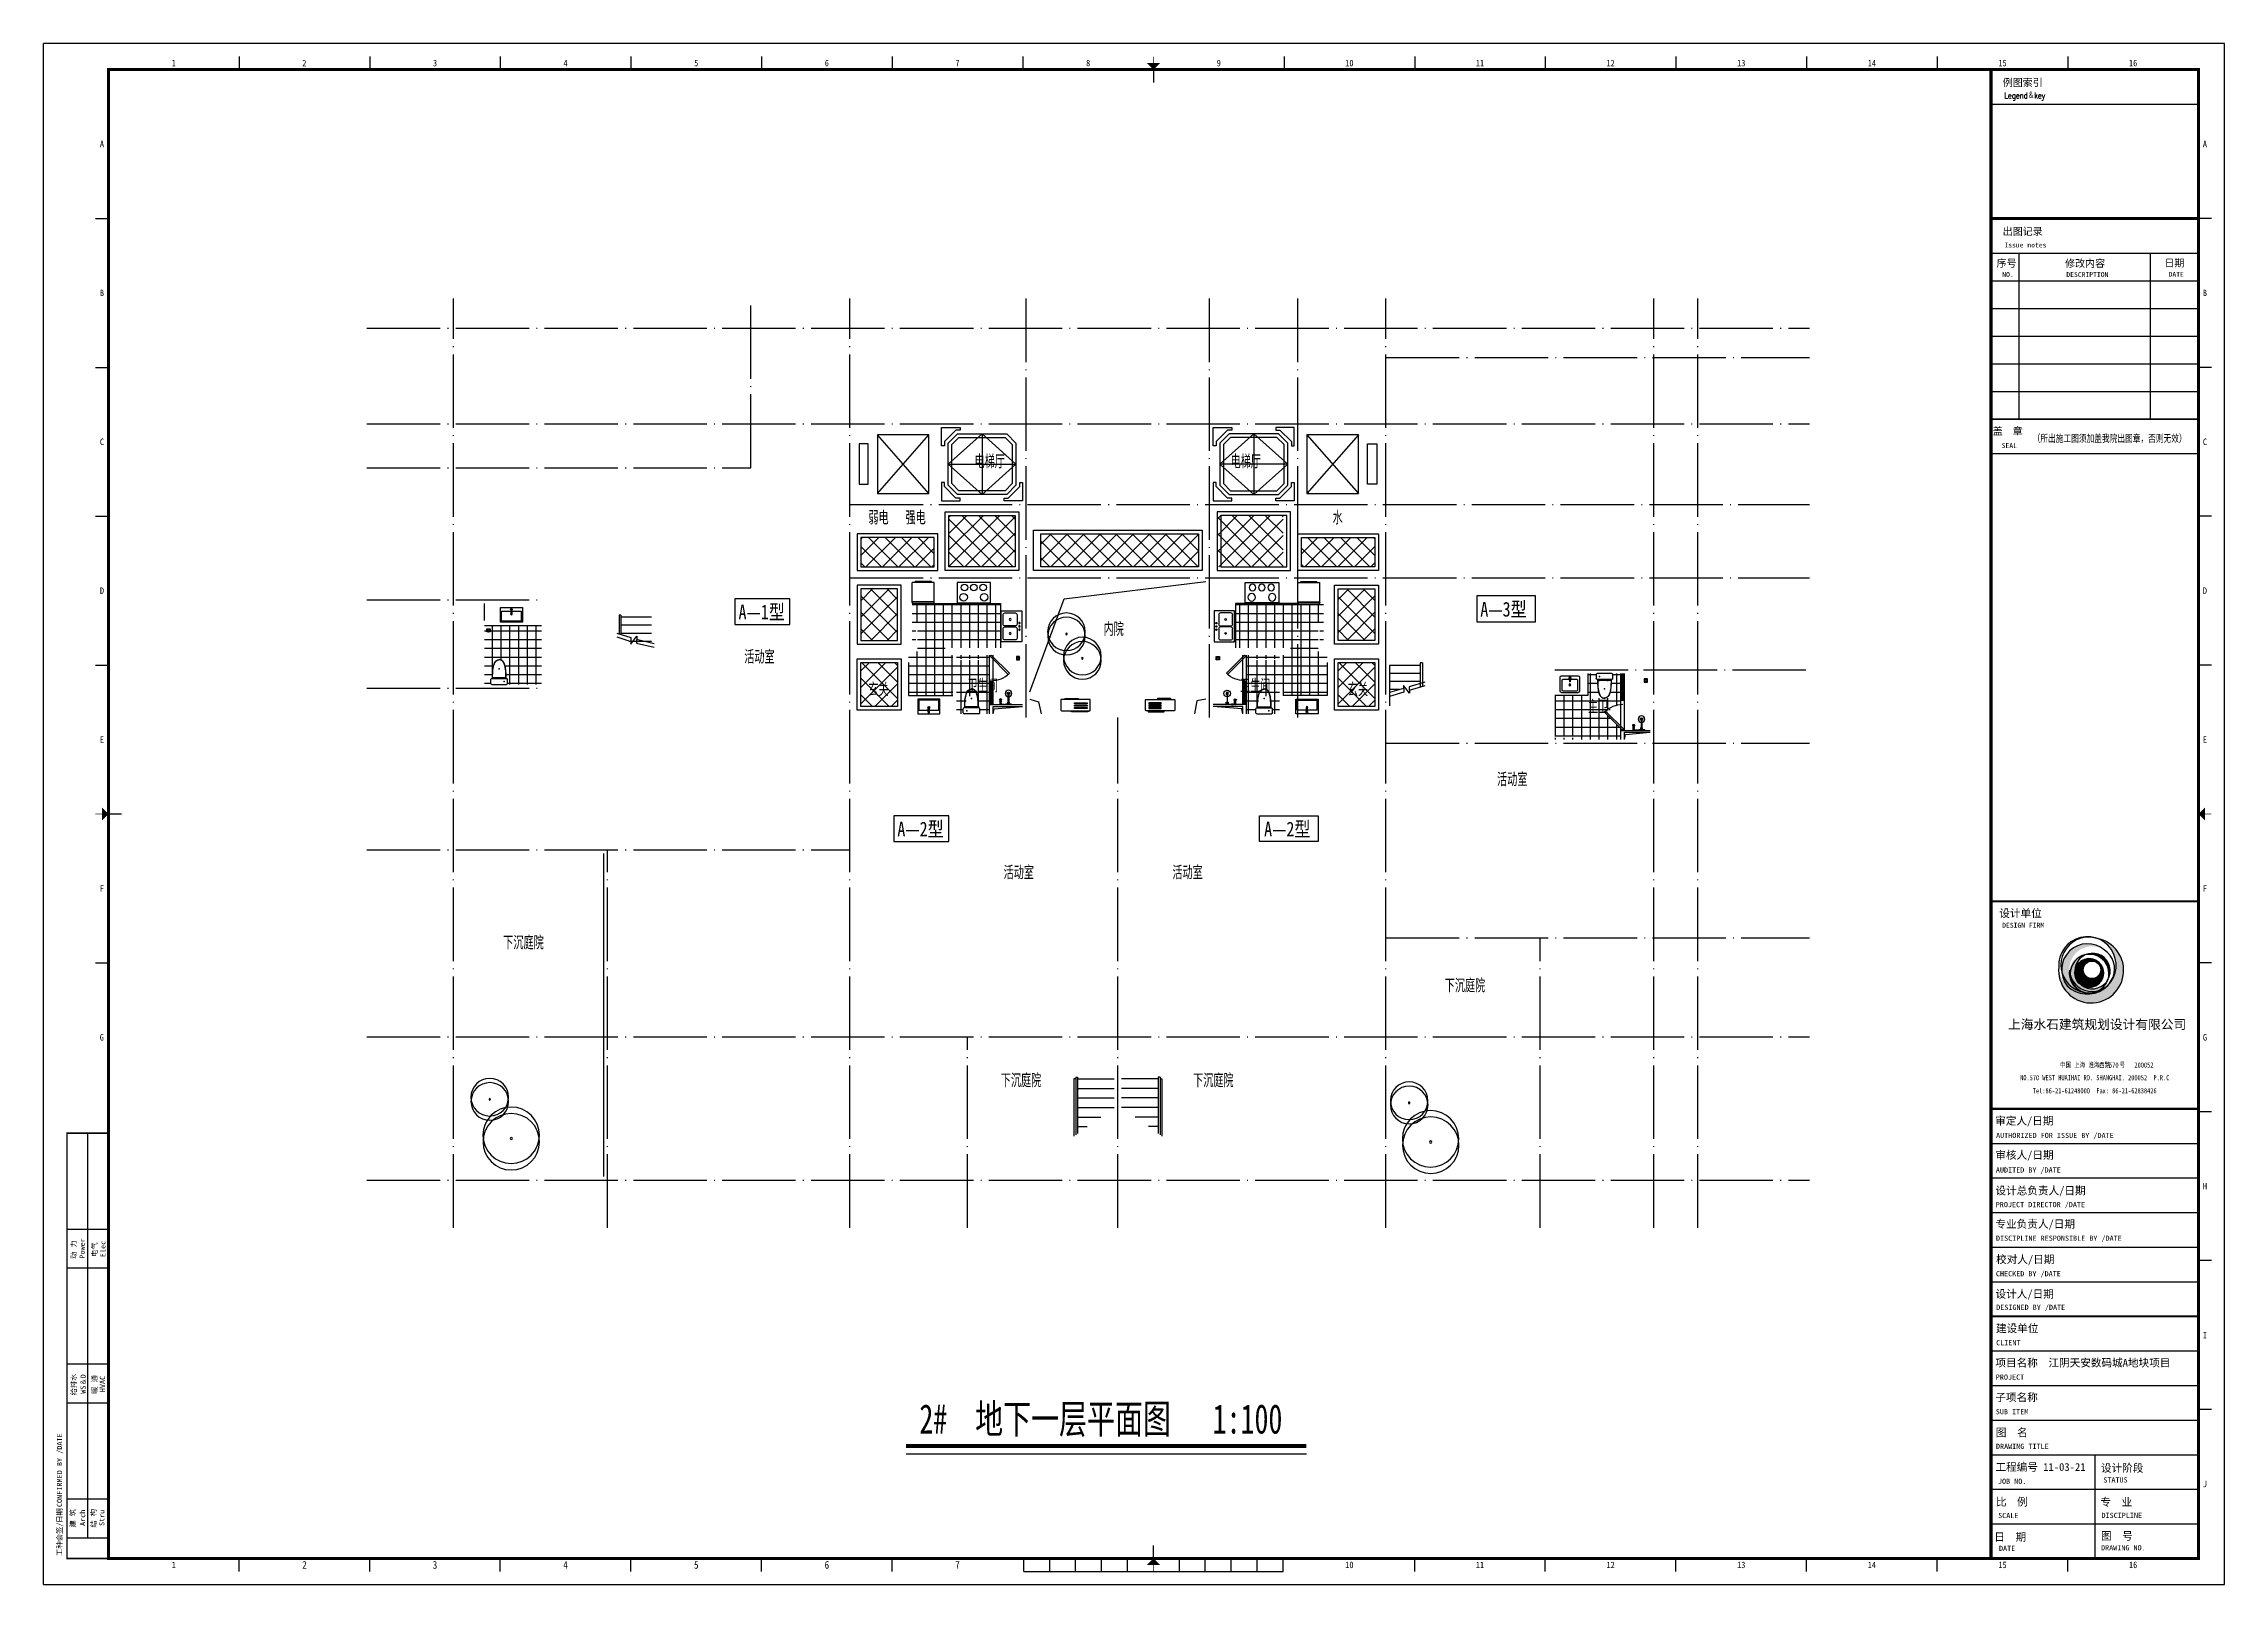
# Model space of a CAD drawing. Extents: x 921942 to 1159542, y -958603 to -790785.
# Drawn here: x 921942 to 981342, y -874694 to -832740 of the extents above; entities that cross this region are included whole.
import ezdxf
from ezdxf.enums import TextEntityAlignment as Align

# ---------------------------------------------------------------- set-up
doc = ezdxf.new("R2010")
doc.units = 0
doc.header["$LTSCALE"] = 1000
doc.header["$MEASUREMENT"] = 0
doc.linetypes.add('DOTE', pattern=[2.42, 2, -0.2, 0.02, -0.2])
doc.layers.get('0').update_dxf_attribs({"linetype": 'CONTINUOUS'})
for name, color, linetype in [('BALCONY', 6, 'CONTINUOUS'), ('DIM_SYMB', 3, 'CONTINUOUS'), ('DOTE', 1, 'DOTE'), ('FACE', 2, 'CONTINUOUS'), ('PUB_TEXT', 7, 'CONTINUOUS'), ('STAIR', 2, 'CONTINUOUS'), ('TT', 7, 'CONTINUOUS'), ('WINDOW', 4, 'CONTINUOUS'), ('厨卫', 8, 'CONTINUOUS'), ('图框', 255, 'CONTINUOUS'), ('家具', 8, 'CONTINUOUS'), ('平面填充', 250, 'CONTINUOUS'), ('树', 86, 'CONTINUOUS'), ('看线', 2, 'CONTINUOUS'), ('空调', 8, 'CONTINUOUS'), ('管道', 8, 'CONTINUOUS'), ('造型墙', 55, 'CONTINUOUS'), ('面积线', 3, 'CONTINUOUS')]:
    doc.layers.add(name, color=color, linetype=linetype)
doc.styles.add('SHEET1', font='romanc.shx', dxfattribs={"width": 0.65, "bigfont": 'tssdchn.shx'})
doc.styles.get("Standard").update_dxf_attribs({"font": 'GBENOR', "bigfont": 'GBCBIG'})
doc.styles.add('TKZ1', font='SIMHEI.TTF', dxfattribs={"width": 0.7})
doc.styles.add('图签栏', font='SimSun.ttf')
doc.styles.add('长仿宋', font='SimSun.ttf', dxfattribs={"width": 0.7, "height": 5})
doc.styles.add('黑体', font='SIMHEI.TTF', dxfattribs={"width": 0.8})
pattern_1 = [(45, (33729.8, 93678.34), (-224.5064, 224.5064), []), (135, (33729.8, 93678.34), (-224.5064, -224.5064), [])]
pattern_2 = [(0, (32768.16, 5901.2), (0, 238.125), []), (90, (32768.16, 5901.2), (-238.125, 1e-14), [])]

msp = doc.modelspace()

# ---------------------------------------------------------------- texts
at = {"layer": 'PUB_TEXT'}
for s, height, style, width, p in [('A—1型', 400, '黑体', 0.8, (940870, -848415)), ('A—3型', 400, '黑体', 0.8, (961075, -848341)), ('A—2型', 400, '黑体', 0.8, (945196, -854326)), ('A—2型', 400, '黑体', 0.8, (955186, -854326)), ('2#  地下一层平面图   1:100', 797.47, '长仿宋', 0.7, (945797, -870587))]:
    msp.add_text(s, height=height, dxfattribs=dict(at, style=style, width=width)).set_placement(p)
at = {"layer": 'TT', "color": 0, "linetype": 'Continuous'}
for s, height, p in [('电梯厅', 367.5, (947299, -844305)), ('电梯厅', 367.5, (954273, -844305)), ('弱电', 367.5, (944407, -845834)), ('强电', 367.5, (945417, -845834)), ('水', 368, (957053, -845834)), ('内院', 367.5, (950813, -848867)), ('活动室', 367.5, (941026, -849624)), ('卫生间', 367.5, (947107, -850409)), ('卫生间', 367.5, (954530, -850409)), ('玄关', 367.5, (944407, -850513)), ('玄关', 367.5, (957465, -850513)), ('主卫', 367.5, (964009, -850982)), ('活动室', 367.5, (961532, -852962)), ('活动室', 367.5, (948090, -855496)), ('活动室', 367.5, (952689, -855496)), ('下沉庭院', 367.5, (934461, -857406)), ('下沉庭院', 367.5, (960105, -858575)), ('下沉庭院', 367.5, (948013, -861157)), ('下沉庭院', 367.5, (953250, -861157))]:
    msp.add_text(s, height=height, dxfattribs=at).set_placement(p)

# ---------------------------------------------------------------- blocks, each defined once
blk = doc.blocks.new('空调机')
at = {"layer": '空调', "color": 8}
for p, q in [((2416486, -275315), (2416486, -275325)), ((2416849, -275305), (2416496, -275305)), ((2416859, -275325), (2416859, -275315))]:
    blk.add_line(p, q, dxfattribs=at)
blk.add_lwpolyline([(2416186, -275325), (2416946, -275325, -0.414214), (2416966, -275345), (2416966, -275615, -0.414214), (2416946, -275635), (2416186, -275635, -0.414214), (2416166, -275615), (2416166, -275345, -0.414214)], format="xyb", close=True, dxfattribs=at)
for points in [[(2416256, -275445), (2416592, -275445), (2416592, -275416), (2416256, -275416)], [(2416256, -275511), (2416592, -275511), (2416592, -275482), (2416256, -275482)], [(2416256, -275577), (2416592, -275577), (2416592, -275548), (2416256, -275548)], [(2416235, -275664), (2416675, -275664), (2416675, -275649), (2416235, -275649)]]:
    blk.add_lwpolyline(points, close=True, dxfattribs=at)
for centre, start, end in [((2416496, -275315), 90, 180), ((2416849, -275315), 0, 90)]:
    blk.add_arc(centre, 10, start, end, dxfattribs=at)
blk = doc.blocks.new('wasfsdgdfh')
at = {"layer": '厨卫', "linetype": 'ByBlock'}
for p, q in [((-317, 406), (241, 406)), ((-317, -432), (-317, 406)), ((-190, 51), (-190, 305)), ((-140, 356), (140, 356)), ((140, 0), (-140, 0)), ((190, 305), (190, 51)), ((241, 406), (241, -432)), ((241, -432), (-317, -432)), ((-190, -330), (-190, -76)), ((-140, -25), (140, -25)), ((140, -381), (-140, -381)), ((190, -76), (190, -330))]:
    blk.add_line(p, q, dxfattribs=at)
at = {"layer": '厨卫', "linetype": 'ByBlock', "extrusion": (0, 0, -1)}
for centre, major_axis, start_param, end_param in [((-254, 76), (-13.5, 13.5), 3.926991, 10.210176), ((-254, -13), (-13.5, 13.5), 3.926991, 10.210176), ((-140, 305), (0.1, 50.8), 4.711206, 6.282002), ((-140, 51), (-0.1, 50.8), 3.142779, 4.713576), ((0, 178), (-18, 18), 3.926991, 10.210176), ((140, 305), (-0.1, 50.8), 0.001187, 1.571983), ((140, 51), (0.1, 50.8), 1.569613, 3.140409), ((-254, -102), (-13.5, 13.5), 3.926991, 10.210176), ((-140, -76), (0.1, 50.8), 4.711206, 6.282002), ((-140, -330), (-0.1, 50.8), 3.142779, 4.713576), ((0, -203), (-18, 18), 3.926991, 10.210176), ((140, -76), (-0.1, 50.8), 0.001187, 1.571983), ((140, -330), (0.1, 50.8), 1.569613, 3.140409)]:
    blk.add_ellipse(centre, major_axis=major_axis, ratio=1, start_param=start_param, end_param=end_param, dxfattribs=at)
blk = doc.blocks.new('aswqdfrsgfh')
at = {"layer": '厨卫', "linetype": 'ByBlock'}
for p, q in [((-513, 299), (-513, -260)), ((401, 299), (-513, 299)), ((401, -260), (401, 299)), ((-513, -260), (401, -260))]:
    blk.add_line(p, q, dxfattribs=at)
for centre, radius in [((-310, 159), 88.9), ((-56, 159), 88.9), ((198, 159), 88.9), ((-336, -108), 102), ((223, -108), 102)]:
    blk.add_circle(centre, radius, dxfattribs=at)
blk = doc.blocks.new('A$C0C200289')
at = {"layer": '家具'}
for p, q in [((-150, 72), (-150, 597)), ((600, 597), (-150, 597)), ((500, 623), (-48, 623)), ((-48, 613), (-48, 623)), ((500, 613), (-48, 613)), ((500, 613), (500, 623)), ((600, 72), (600, 597)), ((-144, 72), (-150, 72)), ((-150, 53), (-150, 62)), ((-144, 62), (-150, 62)), ((-144, 62), (-144, 72)), ((568, 22), (-118, 22)), ((499, 22), (499, 0)), ((535, 22), (535, 0)), ((594, 62), (594, 72)), ((594, 72), (600, 72)), ((594, 62), (600, 62)), ((600, 53), (600, 62)), ((499, 0), (535, 0))]:
    blk.add_line(p, q, dxfattribs=at)
at = {"layer": '家具', "color": 251}
for p, q in [((594, 72), (-144, 72)), ((594, 62), (-144, 62))]:
    blk.add_line(p, q, dxfattribs=at)
at = {"layer": '家具'}
for centre, start, end in [((-118, 53), 180, 270), ((568, 53), 270, 0)]:
    blk.add_arc(centre, 31.5, start, end, dxfattribs=at)
blk = doc.blocks.new('asfsdgdfh')
at = {"layer": '厨卫'}
for p, q in [((-103, -121), (-103, -33)), ((-73, -121), (-73, -33))]:
    blk.add_line(p, q, dxfattribs=at)
blk.add_lwpolyline([(212, 214), (-388, 214), (-388, -186), (212, -186)], close=True, dxfattribs=at)
blk.add_lwpolyline([(-73, -86), (172, -86, 0.414214), (182, -76), (182, 174, 0.414214), (172, 184), (-348, 184, 0.414214), (-358, 174), (-358, -76, 0.414214), (-348, -86), (-103, -86)], format="xyb", dxfattribs=at)
for radius in [25, 20]:
    blk.add_circle((-88, -11), radius, dxfattribs=at)
for centre, radius, start, end in [((-88, -138), 23, 99.48812, 80.51188), ((-88, -138), 12.3, 106.41355, 73.58645), ((-88, -138), 10.7, 108.39514, 71.60486), ((218, -111), 310, 175.50816, 184.49184), ((-88, -87), 2.86, 0, 180), ((-88, -136), 2.86, 180, 0), ((-394, -111), 310, 355.50816, 4.49184)]:
    blk.add_arc(centre, radius, start, end, dxfattribs=at)
for centre in [(-88, -33), (-88, -42), (-88, -44)]:
    blk.add_ellipse(centre, major_axis=(-15.3, 0), ratio=0.448066, start_param=3.141593, end_param=6.283185, dxfattribs=at)
blk = doc.blocks.new('asfdgfhgfh')
at = {"layer": '厨卫', "lineweight": -3}
for p, q in [((-222, -50), (-222, -125)), ((-222, -72), (-192, -72)), ((-192, -50), (-192, -125)), ((-12, -37), (-12, -27)), ((4, -42), (4, -315)), ((14, -315), (14, -42)), ((31, -37), (31, -27))]:
    blk.add_line(p, q, dxfattribs=at)
at = {"layer": '厨卫', "color": 8}
for p, q in [((-6, -37), (-6, -27)), ((24, -34), (24, -27))]:
    blk.add_line(p, q, dxfattribs=at)
at = {"layer": '厨卫', "lineweight": -3}
for points in [[(-195, -40), (-195, -12), (-219, -12), (-219, -40)], [(-1, -27), (-46, -27), (-76, -22), (-76, -12)], [(-76, -12), (94, -12), (94, -22), (64, -27), (19, -27)], [(-19, -61), (-29, -61), (-29, -57), (-19, -57)], [(4, -82), (-19, -82), (-19, -37), (-6, -37)], [(24, -37), (37, -37), (37, -82), (14, -82)], [(37, -57), (47, -57), (47, -61), (37, -61)]]:
    blk.add_lwpolyline(points, dxfattribs=at)
for points in [[(-162, -12), (-162, -22), (-106, -22), (-106, -12)], [(40, -12), (40, -22), (-22, -22), (-22, -12)]]:
    blk.add_lwpolyline(points, close=True, dxfattribs=at)
at = {"layer": '厨卫', "color": 8}
for points in [[(4, -62), (-6, -62), (-6, -34), (-1, -34)], [(19, -34), (24, -34), (24, -62), (14, -62)]]:
    blk.add_lwpolyline(points, dxfattribs=at)
blk.add_lwpolyline([(19, -22), (19, -42), (-1, -42), (-1, -22)], close=True, dxfattribs=at)
for centre, radius in [((-207, -50), 15), ((-207, -99), 15), ((9, -315), 5)]:
    blk.add_circle(centre, radius, dxfattribs=at)
at = {"layer": '厨卫', "lineweight": -3}
blk.add_circle((9, -315), 89.5, dxfattribs=at)
for centre, start, end in [((-239, -119), 286.41807, 340.32674), ((-175, -119), 199.67326, 253.58193)]:
    blk.add_arc(centre, 17.7, start, end, dxfattribs=at)
at = {"layer": '厨卫', "color": 8}
for centre, radius, start, end in [((-207, -50), 17, 133.33592, 208.07249), ((-207, -99), 17, 151.92751, 28.07249), ((-207, -50), 17, 331.92751, 46.66408), ((9, -315), 35, 98.21321, 81.78679), ((9, -315), 9, 123.74899, 56.25101)]:
    blk.add_arc(centre, radius, start, end, dxfattribs=at)
at = {"layer": '厨卫', "lineweight": -3, "extrusion": (0, 0, -1)}
for centre, major_axis, ratio, start_param, end_param in [((-207, -147), (33.6, 0), 0.612909, -0.37962, 3.521213), ((-207, -138), (31.4, 0), 0.47884, -1.072899, 4.214492)]:
    blk.add_ellipse(centre, major_axis=major_axis, ratio=ratio, start_param=start_param, end_param=end_param, dxfattribs=at)
blk = doc.blocks.new('aswfdgdfh')
at = {"layer": '厨卫'}
blk.add_lwpolyline([(43, -43), (43, 43), (-43, 43), (-43, -43)], close=True, dxfattribs=at)
at = {"layer": '厨卫', "color": 8}
for points in [[(-33, 0), (-33, 1), (-17, 1), (-17, 0)], [(-24, 23), (-22, 24), (-11, 13), (-13, 12)], [(0, 33), (1, 33), (1, 17), (0, 17)], [(23, 24), (24, 22), (13, 11), (12, 13)], [(33, 0), (33, -1), (17, -1), (17, 0)], [(-23, -24), (-24, -22), (-13, -11), (-12, -13)], [(0, -33), (-1, -33), (-1, -17), (0, -17)], [(24, -23), (22, -24), (11, -13), (13, -12)]]:
    blk.add_lwpolyline(points, close=True, dxfattribs=at)
blk.add_circle((0, 0), 36.6, dxfattribs=at)
blk = doc.blocks.new('DR2045')
at = {"color": 0, "linetype": 'ByBlock'}
for p, q in [((0, 0), (-1.1, -1.1)), ((0, 0), (17, -17)), ((-1.1, -1.1), (15.9, -18))]:
    blk.add_line(p, q, dxfattribs=at)
blk.add_arc((0, 0), 24, 270, 315, dxfattribs=at)
blk = doc.blocks.new('asfdgfh')
at = {"layer": '厨卫', "ltscale": 100}
for p, q in [((-266, -207, 0), (-266, -92, 0)), ((159, -67, 0), (-241, -67, 0)), ((159, -232, 0), (-241, -232, 0)), ((145, -40, 0), (-228, -40, 0)), ((184, -207, 0), (184, -92, 0))]:
    blk.add_line(p, q, dxfattribs=at)
for centre, radius, start, end in [((-241, -92, 0), 25, 90, 180), ((-241, -207, 0), 25, 180, 270), ((-261, -39, 0), 33.7, 303.61571, 10.84697), ((178, -39, 0), 33.9, 169.31129, 235.13473), ((159, -92, 0), 25, 0, 90), ((159, -207, 0), 25, 270, 0)]:
    blk.add_arc(centre, radius, start, end, dxfattribs=at)
for points, knots in [([(-227, -33, 0), (-227, 85, 0), (-226, 243, 0), (-137, 424, 0), (-69, 441, 0), (-41, 448, 0)], [0, 0, 0, 0, 355.24272, 473.249847, 556.576042, 556.576042, 556.576042, 556.576042]), ([(-222, -41, 0), (-222, -2, 0), (-222, 29, 0), (-220, 90, 0), (-219, 121, 0), (-213, 182, 0), (-208, 213, 0), (-198, 258, 0), (-194, 273, 0), (-187, 296, 0), (-184, 303, 0), (-180, 315, 0), (-179, 319, 0), (-176, 326, 0), (-174, 330, 0), (-170, 341, 0), (-167, 348, 0), (-160, 363, 0), (-156, 369, 0), (-148, 382, 0), (-143, 389, 0), (-134, 400, 0), (-129, 405, 0), (-121, 412, 0), (-118, 414, 0), (-112, 418, 0), (-109, 420, 0), (-102, 423, 0), (-99, 425, 0), (-92, 428, 0), (-89, 429, 0), (-78, 433, 0), (-71, 435, 0), (-56, 440, 0), (-48, 441, 0), (-40, 443, 0)], [0, 0, 0, 0, 92.762674, 92.762674, 185.525347, 185.525347, 278.288021, 278.288021, 324.669358, 324.669358, 347.860026, 347.860026, 359.45536, 359.45536, 371.050694, 371.050694, 394.241363, 394.241363, 417.432031, 417.432031, 440.6227, 440.6227, 463.813368, 463.813368, 475.408702, 475.408702, 487.004036, 487.004036, 498.599371, 498.599371, 510.194705, 510.194705, 533.385373, 533.385373, 556.576042, 556.576042, 556.576042, 556.576042]), ([(140, -40, 0), (140, -2, 0), (139, 29, 0), (138, 90, 0), (136, 121, 0), (130, 182, 0), (125, 213, 0), (115, 258, 0), (111, 273, 0), (104, 296, 0), (101, 303, 0), (97, 315, 0), (96, 319, 0), (93, 326, 0), (92, 330, 0), (87, 341, 0), (84, 348, 0), (77, 363, 0), (73, 369, 0), (65, 382, 0), (61, 389, 0), (51, 400, 0), (46, 405, 0), (38, 412, 0), (35, 414, 0), (29, 418, 0), (26, 420, 0), (20, 423, 0), (16, 425, 0), (10, 428, 0), (6, 429, 0), (-4, 433, 0), (-12, 435, 0), (-27, 440, 0), (-35, 441, 0), (-43, 443, 0)], [0, 0, 0, 0, 92.762674, 92.762674, 185.525347, 185.525347, 278.288021, 278.288021, 324.669358, 324.669358, 347.860026, 347.860026, 359.45536, 359.45536, 371.050694, 371.050694, 394.241363, 394.241363, 417.432031, 417.432031, 440.6227, 440.6227, 463.813368, 463.813368, 475.408702, 475.408702, 487.004036, 487.004036, 498.599371, 498.599371, 510.194705, 510.194705, 533.385373, 533.385373, 556.576042, 556.576042, 556.576042, 556.576042]), ([(145, -33, 0), (144, 85, 0), (143, 243, 0), (54, 424, 0), (-13, 441, 0), (-41, 448, 0)], [0, 0, 0, 0, 355.24272, 473.249847, 556.576042, 556.576042, 556.576042, 556.576042])]:
    blk.add_open_spline(points, degree=3, knots=knots, dxfattribs=at)
at = {"layer": '厨卫'}
for p in [(-42, 189, 0), (-171, -149, 0)]:
    blk.add_point(p, dxfattribs=at)
blk = doc.blocks.new('dfdsf')
at = {"layer": '家具'}
for p, q in [((-5626, -27307), (-6081, -27307)), ((-6119, -27345), (-6119, -27726)), ((-6081, -27765), (-5626, -27765)), ((-5588, -27726), (-5588, -27345))]:
    blk.add_line(p, q, dxfattribs=at)
at = {"layer": '家具', "color": 8}
for p, q in [((-6068, -27695), (-6068, -27428)), ((-6049, -27409), (-5869, -27409)), ((-5658, -27714), (-6049, -27714)), ((-5872, -27364), (-5886, -27364)), ((-5867, -27351), (-5876, -27341)), ((-5867, -27377), (-5876, -27387)), ((-5870, -27392), (-5866, -27466)), ((-5866, -27466), (-5841, -27466)), ((-5854, -27345), (-5854, -27332)), ((-5854, -27383), (-5854, -27396)), ((-5837, -27392), (-5841, -27466)), ((-5831, -27341), (-5840, -27350)), ((-5831, -27387), (-5840, -27377)), ((-5838, -27409), (-5658, -27409)), ((-5835, -27364), (-5821, -27364)), ((-5639, -27428), (-5639, -27695))]:
    blk.add_line(p, q, dxfattribs=at)
for centre, radius in [((-5854, -27364), 32.3), ((-5855, -27549), 25.4), ((-5854, -27364), 18.8), ((-5855, -27549), 16)]:
    blk.add_circle(centre, radius, dxfattribs=at)
at = {"layer": '家具'}
for centre, start, end in [((-6081, -27345), 90, 180), ((-5626, -27345), 0, 90), ((-6081, -27726), 180, 270), ((-5626, -27726), 270, 0)]:
    blk.add_arc(centre, 38.1, start, end, dxfattribs=at)
at = {"layer": '家具', "color": 8}
for centre, start, end in [((-6049, -27428), 90, 180), ((-6049, -27695), 180, 270), ((-5658, -27428), 0, 90), ((-5658, -27695), 270, 0)]:
    blk.add_arc(centre, 19.1, start, end, dxfattribs=at)
blk = doc.blocks.new('$plan$00000428')
for centre, radius in [((-45, 29), 445), ((39, -27), 445), ((-3, 1), 18.1)]:
    blk.add_circle(centre, radius)
at = {"width": 0.8, "flags": 9}
for tag in ['YSIZE', 'XSIZE']:
    blk.add_attdef(tag, (-5, 0), '', height=0.2, dxfattribs=at)
blk = doc.blocks.new('A$C790473E3')
at = {"layer": 'FACE'}
blk.add_hatch(color=256, dxfattribs=at).paths.add_polyline_path([(12277, 22805, -0.43582423), (25158, 38243, 0.40349822), (8203, 25238, -0.61544517), (35207, 40694, 0.91316991), (6565, 13084, -0.18593916), (0, 27582, 2.29498981), (29364, 49669, -0.74337417), (29147, 8589, 0.27041132), (38508, 20344, -0.44566281), (20141, 12365, -0.32623171)])
h = blk.add_hatch(dxfattribs=at)
h.set_pattern_fill('ANSI31', color=256, scale=6118.035339, style=0)
h.set_pattern_definition([(45, (-835537.9, 198731.2), (-540.76303, 540.76303), [])])
h.paths.add_polyline_path([(34441, 22970, 1.00745479), (12277, 22805, 0.99260037)])
h.paths.add_polyline_path([(18828, 25457, -1), (32328, 25457, -1)], flags=16)
blk.add_circle((23359, 22970), 11082, dxfattribs=at)
at = {"layer": 'FACE', "color": 2}
blk.add_circle((25578, 25457), 6750, dxfattribs=at)
for centre, radius, start, end in [((24948, 24977), 25084, 174.038692, 79.861542), ((22142, 25587), 19974, 49.145957, 218.751509), ((25605, 26152), 17427, 56.564441, 183.004516), ((23426, 22946), 15395, 83.539592, 171.435544), ((25891, 24539), 13724, 93.061268, 187.256224), ((23359, 22970), 11082, 253.122954, 180.85108), ((23075, 29161), 21450, 286.445455, 72.950093), ((22101, 28855), 22137, 183.29715, 225.430105), ((25737, 24611), 13464, 245.440082, 341.523102), ((23754, 22488), 14908, 291.206809, 351.732962)]:
    blk.add_arc(centre, radius, start, end, dxfattribs=at)
blk = doc.blocks.new('图框2')
at = {"layer": '图框', "color": 0}
for p, q in [((84100, 59400), (0, 59400)), ((0, 0), (0, 59400)), ((7538, 58900), (7538, 58400)), ((12575, 58900), (12575, 58400)), ((17612, 58900), (17612, 58400)), ((22650, 58900), (22650, 58400)), ((27688, 58900), (27688, 58400)), ((32725, 58900), (32725, 58400)), ((37762, 58900), (37762, 58400)), ((47838, 58900), (47838, 58400)), ((52875, 58900), (52875, 58400)), ((57912, 58900), (57912, 58400)), ((62950, 58900), (62950, 58400)), ((67988, 58900), (67988, 58400)), ((73025, 58900), (73025, 58400)), ((78062, 58900), (78062, 58400)), ((84100, 0), (84100, 59400)), ((42800, 58400), (42800, 57900)), ((75100, 57067), (83100, 57067)), ((2000, 52660), (2500, 52660)), ((75100, 52660), (83100, 52660)), ((83600, 52660), (83100, 52660)), ((75100, 51327), (83100, 51327)), ((76167, 51327), (76167, 44927)), ((81233, 51327), (81233, 44927)), ((75100, 50260), (83100, 50260)), ((75100, 49193), (83100, 49193)), ((75100, 48127), (83100, 48127)), ((2000, 46920), (2500, 46920)), ((75100, 47060), (83100, 47060)), ((83600, 46920), (83100, 46920)), ((75100, 45993), (83100, 45993)), ((75100, 44927), (83100, 44927)), ((75100, 43593), (83100, 43593)), ((75100, 43593), (83100, 43593)), ((2000, 41180), (2500, 41180)), ((83600, 41180), (83100, 41180)), ((2000, 35440), (2500, 35440)), ((83600, 35440), (83100, 35440)), ((2500, 29700), (3000, 29700)), ((2000, 23960), (2500, 23960)), ((83600, 23960), (83100, 23960)), ((83600, 18220), (83100, 18220)), ((900, 17400), (2500, 17400)), ((900, 17400), (2500, 17400)), ((1700, 1800), (1700, 17400)), ((75100, 17000), (83100, 17000)), ((75100, 15667), (83100, 15667)), ((75100, 14333), (83100, 14333)), ((900, 13700), (2500, 13700)), ((75100, 13000), (83100, 13000)), ((900, 12200), (2500, 12200)), ((83600, 12480), (83100, 12480)), ((75100, 11667), (83100, 11667)), ((900, 8500), (2500, 8500)), ((75100, 9000), (83100, 9000)), ((75100, 7667), (83100, 7667)), ((900, 7000), (2500, 7000)), ((83600, 6740), (83100, 6740)), ((75100, 6333), (83100, 6333)), ((75100, 5000), (83100, 5000)), ((79100, 5000), (79100, 1000)), ((75100, 3667), (83100, 3667)), ((900, 3300), (2500, 3300)), ((900, 1800), (2500, 1800)), ((75100, 2333), (83100, 2333)), ((7538, 500), (7538, 1000)), ((12575, 500), (12575, 1000)), ((17612, 500), (17612, 1000)), ((22650, 500), (22650, 1000)), ((27688, 500), (27688, 1000)), ((32725, 500), (32725, 1000)), ((37800, 500), (37800, 1000)), ((38800, 500), (38800, 1000)), ((39800, 500), (39800, 1000)), ((40800, 500), (40800, 1000)), ((41800, 500), (41800, 1000)), ((42800, 1000), (42800, 1500)), ((43800, 500), (43800, 1000)), ((44800, 500), (44800, 1000)), ((45800, 500), (45800, 1000)), ((46800, 500), (46800, 1000)), ((47800, 500), (47800, 1000)), ((52875, 500), (52875, 1000)), ((57912, 500), (57912, 1000)), ((62950, 500), (62950, 1000)), ((67988, 500), (67988, 1000)), ((73025, 500), (73025, 1000)), ((78062, 500), (78062, 1000)), ((0, 0), (84100, 0)), ((37800, 500), (47800, 500))]:
    blk.add_line(p, q, dxfattribs=at)
for points, const_width in [([(42800, 58650), (42800, 58900)], 30), ([(75100, 58400), (75100, 1000)], 120), ([(75100, 52660), (83100, 52660)], 120), ([(75100, 44927), (83100, 44927)], 66.7), ([(2250, 29700), (2000, 29700)], 30), ([(83350, 29700), (83600, 29700)], 30), ([(75100, 26333), (83100, 26333)], 66.7), ([(75100, 26333), (83100, 26333)], 60), ([(75100, 18333), (83100, 18333)], 80), ([(75100, 18333), (83100, 18333)], 66.7), ([(2500, 1000), (900, 1000), (900, 17400), (2500, 17400)], 60), ([(75100, 10333), (83100, 10333)], 80), ([(42800, 750), (42800, 500)], 30)]:
    blk.add_lwpolyline(points, dxfattribs=dict(at, const_width=const_width))
at = {"layer": '图框', "color": 0, "const_width": 120}
blk.add_lwpolyline([(83100, 58400), (2500, 58400), (2500, 1000), (83100, 1000)], close=True, dxfattribs=at)
at = {"layer": '图框', "color": 0}
for points in [[(42550, 58650), (43050, 58650), (42800, 58400)], [(2250, 29450), (2250, 29950), (2500, 29700)], [(83350, 29450), (83350, 29950), (83100, 29700)], [(42550, 750), (43050, 750), (42800, 1000)]]:
    blk.add_solid(points, dxfattribs=at)
at = {"layer": '图框', "color": 0, "linetype": 'ByBlock', "xscale": 0.04999999701976776, "yscale": 0.05000000447034836, "zscale": 0.05}
blk.add_blockref('A$C790473E3', (77715, 22421), dxfattribs=at)
at = {"layer": '图框', "color": 0, "style": 'TKZ1'}
for s, height, width, p in [('1', 250, 0.85, (5019, 58650)), ('2', 250, 0.85, (10056, 58650)), ('3', 250, 0.85, (15094, 58650)), ('4', 250, 0.85, (20131, 58650)), ('5', 250, 0.85, (25169, 58650)), ('6', 250, 0.85, (30206, 58650)), ('7', 250, 0.85, (35244, 58650)), ('8', 250, 0.85, (40281, 58650)), ('9', 250, 0.85, (45319, 58650)), ('10', 250, 0.85, (50356, 58650)), ('11', 250, 0.85, (55394, 58650)), ('12', 250, 0.85, (60431, 58650)), ('13', 250, 0.85, (65469, 58650)), ('14', 250, 0.85, (70506, 58650)), ('15', 250, 0.85, (75544, 58650)), ('16', 250, 0.85, (80581, 58650)), ('A', 250, 0.85, (2250, 55530)), ('A', 250, 0.85, (83350, 55530)), ('B', 250, 0.85, (2250, 49790)), ('B', 250, 0.85, (83350, 49790)), ('C', 250, 0.85, (2250, 44050)), ('C', 250, 0.85, (83350, 44050)), ('D', 250, 0.85, (2250, 38310)), ('D', 250, 0.85, (83350, 38310)), ('E', 250, 0.85, (2250, 32570)), ('E', 250, 0.85, (83350, 32570)), ('F', 250, 0.85, (2250, 26830)), ('F', 250, 0.85, (83350, 26830)), ('G', 250, 0.85, (2244, 21090)), ('G', 250, 0.85, (83350, 21090)), ('NO.570 WEST HUAIHAI RD. SHANGHAI. 200052  P.R.C', 200, 0.75, (79100, 19533)), ('中国 上海 淮海西路   号    ', 200, 0.75, (79264, 20033)), ('570     200052 ', 200, 0.75, (80571, 20021)), ('Tel:86-21-61248000  Fax: 86-21-62838426', 200, 0.75, (79100, 19033)), ('H', 250, 0.85, (83350, 15350)), ('I', 250, 0.85, (83350, 9610)), ('J', 250, 0.85, (83350, 3870)), ('1', 250, 0.85, (5019, 750)), ('2', 300, 0.85, (10056, 750)), ('3', 300, 0.85, (15094, 750)), ('4', 300, 0.85, (20131, 750)), ('5', 300, 0.85, (25169, 750)), ('6', 300, 0.85, (30206, 750)), ('7', 300, 0.85, (35244, 750)), ('10', 250, 0.85, (50356, 750)), ('11', 250, 0.85, (55394, 750)), ('12', 250, 0.85, (60431, 750)), ('13', 250, 0.85, (65469, 750)), ('14', 250, 0.85, (70506, 750)), ('15', 250, 0.85, (75544, 750)), ('16', 250, 0.85, (80581, 750))]:
    blk.add_text(s, height=height, dxfattribs=dict(at, width=width)).set_placement(p, align=Align.MIDDLE)
at = {"layer": '图框', "color": 0, "style": '图签栏'}
for s, height, p in [('例图索引', 282.8, (75551, 57759)), ('出图记录', 282.8, (75551, 52019)), ('Issue notes', 188.55, (75615, 51542)), ('序号', 282.8, (75315, 50792)), ('NO.', 188.6, (75534, 50402)), ('修改内容', 282.8, (77955, 50787)), ('DESCRIPTION', 188.55, (78005, 50402)), ('日期', 282.8, (81788, 50803)), ('DATE', 188.6, (81948, 50413)), ('盖  章', 282.8, (75167, 44324)), ('SEAL', 188.6, (75511, 43809)), ('DESIGN FIRM', 188.55, (75529, 25318)), ('审定人/日期', 300, (75260, 17722)), ('AUTHORIZED FOR ISSUE BY /DATE', 200, (75295, 17208)), ('AUDITED BY /DATE', 200, (75288, 15876)), ('审核人/日期', 300, (75266, 16402)), ('设计总负责人/日期', 300, (75272, 15030)), ('PROJECT DIRECTOR /DATE', 200, (75284, 14542)), ('专业负责人/日期', 300, (75272, 13744)), ('DISCIPLINE RESPONSIBLE BY /DATE', 200, (75292, 13246)), ('校对人/日期', 300, (75296, 12378)), ('CHECKED BY /DATE', 200, (75290, 11877)), ('设计人/日期', 300, (75274, 11045)), ('DESIGNED BY /DATE', 200, (75301, 10583)), ('建设单位', 300, (75293, 9720)), ('CLIENT', 200, (75297, 9217)), ('项目名称  江阴天安数码城A地块项目', 300, (75269, 8393)), ('PROJECT', 200, (75285, 7890)), ('子项名称  ', 300, (75269, 7060)), ('SUB ITEM', 200, (75285, 6557)), ('图  名', 300, (75285, 5706)), ('DRAWING TITLE', 200, (75291, 5224)), ('工程编号 11-03-21', 300, (75271, 4374)), ('设计阶段', 300, (79340, 4335)), ('比  例', 300, (75290, 3030)), ('JOB NO.', 200, (75369, 3875)), ('专  业', 300, (79318, 3025)), ('STATUS', 200, (79430, 3927)), ('SCALE', 200, (75375, 2555)), ('DISCIPLINE', 200, (79361, 2559)), ('日  期', 300, (75226, 1677)), ('图  号', 300, (79342, 1717)), ('DATE', 200, (75408, 1290)), ('DRAWING NO.', 200, (79344, 1311))]:
    blk.add_text(s, height=height, dxfattribs=at).set_placement(p)
at = {"layer": '图框', "color": 0}
for s, height, style, width, p in [('Legend＆key', 240, 'SHEET1', 0.8, (75615, 57282)), ('（所出施工图须加盖我院出图章，否则无效）', 282.83, '图签栏', 0.75, (76705, 44040))]:
    blk.add_text(s, height=height, dxfattribs=dict(at, style=style, width=width)).set_placement(p)
for s, height, style, p in [('设计单位', 300, '图签栏', (76241, 25883)), ('上海水石建筑规划设计有限公司', 360, 'TKZ1', (79192, 21597))]:
    blk.add_text(s, height=height, dxfattribs=dict(at, style=style)).set_placement(p, align=Align.MIDDLE)
at = {"layer": '图框', "color": 0, "style": '图签栏'}
for s, p in [('动 力', (1156, 12907)), ('电气', (1956, 12907)), ('给排水', (1156, 7707)), ('暖 通', (1956, 7707)), ('建 筑', (1116, 2550)), ('结 构', (1916, 2550))]:
    blk.add_text(s, height=200, rotation=90, dxfattribs=at).set_placement(p, align=Align.MIDDLE)
for s, height, p in [('Power', 200, (1588, 12561)), ('Elec', 200, (2385, 12619)), ('WS＆D', 200, (1623, 7351)), ('HVAC', 200, (2368, 7411)), ('CONFIRMED BY /DATE', 202.02, (712, 2979)), ('日期', 202, (713, 2372)), ('Arch', 200, (1602, 2253)), ('Stru', 200, (2344, 2253)), ('工种会签/', 202, (714, 1094))]:
    blk.add_text(s, height=height, rotation=90, dxfattribs=at).set_placement(p)

# ---------------------------------------------------------------- hatches: boundary and pattern name
at = {"layer": '平面填充'}
h = msp.add_hatch(dxfattribs=at)
h.set_pattern_fill('NET', color=256, scale=100, angle=45, style=0)
h.set_pattern_definition(pattern_1)
h.paths.add_polyline_path([(948403, -845589), (946603, -845589), (946603, -846989), (948403, -846989)])
h = msp.add_hatch(dxfattribs=at)
h.set_pattern_fill('NET', color=256, scale=100, angle=45, style=0)
h.set_pattern_definition([(135, (1868577.2, 93678.34), (224.5064, 224.5064), []), (45, (1868577.2, 93678.34), (224.5064, -224.5064), [])])
h.paths.add_polyline_path([(953903, -845589), (955703, -845589), (955703, -846989), (953903, -846989)])
h = msp.add_hatch(dxfattribs=at)
h.set_pattern_fill('NET', color=256, scale=100, angle=45, style=0)
h.set_pattern_definition(pattern_1)
h.paths.add_polyline_path([(946203, -846189), (944203, -846189), (944203, -846989), (946203, -846989)])
h = msp.add_hatch(dxfattribs=at)
h.set_pattern_fill('NET', color=256, scale=100, angle=45, style=0)
h.set_pattern_definition([(45, (33829.8, 93678.34), (-224.5064, 224.5064), []), (135, (33829.8, 93678.34), (-224.5064, -224.5064), [])])
h.paths.add_polyline_path([(949103, -846089), (953403, -846089), (953403, -846989), (949103, -846989)])
h = msp.add_hatch(dxfattribs=at)
h.set_pattern_fill('NET', color=256, scale=100, angle=45, style=0)
h.set_pattern_definition([(135, (1868677.2, 93678.34), (224.5064, 224.5064), []), (45, (1868677.2, 93678.34), (224.5064, -224.5064), [])])
h.paths.add_polyline_path([(956203, -846189), (958203, -846189), (958203, -846989), (956203, -846989)])
h = msp.add_hatch(dxfattribs=at)
h.set_pattern_fill('NET', color=256, scale=100, angle=45, style=0)
h.set_pattern_definition([(135, (1615544.93, -368744.5), (224.5064, 224.5064), []), (45, (1615544.93, -368744.5), (224.5064, -224.5064), [])])
h.paths.add_polyline_path([(944203, -848989), (945203, -848989), (945203, -847589), (944203, -847589)])
h = msp.add_hatch(dxfattribs=at)
h.set_pattern_fill('NET', color=256, scale=100, angle=45, style=0)
h.set_pattern_definition([(45, (286862.05, -368744.5), (-224.5064, 224.5064), []), (135, (286862.05, -368744.5), (-224.5064, -224.5064), [])])
h.paths.add_polyline_path([(958203, -848989), (957203, -848989), (957203, -847589), (958203, -847589)])
h = msp.add_hatch(dxfattribs=at)
h.set_pattern_fill('NET', color=256, scale=75, style=0)
h.set_pattern_definition(pattern_2)
edge = h.paths.add_edge_path()
edge.add_line((948003, -847989), (946184, -847989))
edge.add_ellipse((946178, -847958), major_axis=(0, 31.5), ratio=0.8, start_angle=180, end_angle=193.59208, ccw=False)
edge.add_line((946180, -847990), (946152, -847990))
edge.add_line((946152, -847990), (946152, -848012))
edge.add_line((946152, -848012), (946123, -848012))
edge.add_line((946123, -848012), (946123, -847990))
edge.add_line((946123, -847990), (945629, -847990))
edge.add_ellipse((945629, -847958), major_axis=(0, 31.5), ratio=0.8, start_angle=90.00408, end_angle=180, ccw=False)
edge.add_line((945603, -847963), (945603, -849189))
edge.add_line((945603, -849189), (945703, -849189))
edge.add_line((945703, -849189), (945703, -848509))
edge.add_line((945703, -848509), (945743, -848509))
edge.add_line((945743, -848509), (945743, -848509))
edge.add_arc((945723, -849289), 780, 0.00047, 88.53072, ccw=False)
edge.add_line((946503, -849289), (946503, -849189))
edge.add_line((946503, -849189), (946703, -849189))
edge.add_line((946703, -849189), (948003, -849189))
edge.add_line((948003, -849189), (948003, -847989))
h.paths.add_polyline_path([(946503, -849289, 0.40672), (945743, -848509), (945743, -849289), (945703, -849289), (945703, -849389), (945503, -849389), (945503, -849589), (945503, -850489), (946703, -850489), (946703, -850289), (946754, -850289, 0.406716), (947533, -849529), (946753, -849529), (946753, -849489), (946703, -849489), (946703, -849389), (946503, -849389)])
h.paths.add_polyline_path([(947703, -849389), (946803, -849389), (946803, -849489), (947533, -849489), (947533, -849529), (947533, -849529, -0.388153), (946803, -850287), (946803, -850989), (947018, -850989, -0.414201), (946993, -850964), (946993, -850849, -0.413282), (947018, -850824, 0.238932), (947032, -850797), (947403, -850797, 0.236806), (947418, -850824, -0.414214), (947443, -850849), (947443, -850964, -0.414202), (947418, -850989), (947703, -850989), (947703, -850739)])
h.paths.add_polyline_path([(947038, -850514), (947946, -850514), (947946, -849979), (947038, -849979)], flags=9)
h.paths.add_polyline_path([(947069, -850824), (947375, -850824), (947375, -850511), (947069, -850511)], flags=16)
h = msp.add_hatch(dxfattribs=at)
h.set_pattern_fill('NET', color=256, scale=75, style=0)
h.set_pattern_definition([(180, (1869638.82, 5901.2), (0, 238.125), []), (90, (1869638.82, 5901.2), (238.125, 1e-14), [])])
edge = h.paths.add_edge_path()
edge.add_line((954403, -847989), (956223, -847989))
edge.add_ellipse((956229, -847958), major_axis=(0, 31.5), ratio=0.8, start_angle=166.40792, end_angle=180)
edge.add_line((956227, -847990), (956255, -847990))
edge.add_line((956255, -847990), (956255, -848012))
edge.add_line((956255, -848012), (956284, -848012))
edge.add_line((956284, -848012), (956284, -847990))
edge.add_line((956284, -847990), (956778, -847990))
edge.add_ellipse((956778, -847958), major_axis=(0, 31.5), ratio=0.8, start_angle=180, end_angle=269.99592)
edge.add_line((956803, -847963), (956803, -849189))
edge.add_line((956803, -849189), (956703, -849189))
edge.add_line((956703, -849189), (956703, -848509))
edge.add_line((956703, -848509), (956663, -848509))
edge.add_line((956663, -848509), (956663, -848509))
edge.add_arc((956683, -849289), 780, 451.46928, 539.99953)
edge.add_line((955903, -849289), (955903, -849189))
edge.add_line((955903, -849189), (955703, -849189))
edge.add_line((955703, -849189), (954403, -849189))
edge.add_line((954403, -849189), (954403, -847989))
h.paths.add_polyline_path([(955903, -849289, -0.40672), (956663, -848509), (956663, -849289), (956703, -849289), (956703, -849389), (956903, -849389), (956903, -849589), (956903, -850489), (955703, -850489), (955703, -850289), (955653, -850289, -0.406716), (954874, -849529), (955653, -849529), (955653, -849489), (955703, -849489), (955703, -849389), (955903, -849389)])
h.paths.add_polyline_path([(954703, -849389), (955603, -849389), (955603, -849489), (954873, -849489), (954873, -849529), (954874, -849529, 0.388153), (955603, -850287), (955603, -850989), (955389, -850989, 0.414201), (955414, -850964), (955414, -850849, 0.413282), (955389, -850824, -0.238932), (955375, -850797), (955004, -850797, -0.236806), (954989, -850824, 0.414214), (954964, -850849), (954964, -850964, 0.414202), (954989, -850989), (954703, -850989), (954703, -850739)])
h.paths.add_polyline_path([(955369, -850514), (954461, -850514), (954461, -849979), (955369, -849979)], flags=9)
h.paths.add_polyline_path([(955338, -850824), (955032, -850824), (955032, -850511), (955338, -850511)], flags=16)
h = msp.add_hatch(dxfattribs=at)
h.set_pattern_fill('NET', color=256, scale=75, style=0)
h.set_pattern_definition([(0, (41914.12, 5901.2), (0, 238.125), []), (90, (41914.12, 5901.2), (-238.125, 1e-14), [])])
h.paths.add_polyline_path([(935503, -848589), (933953, -848589), (933953, -850189), (934153, -850189), (934136, -850182), (934128, -850164), (934128, -850049), (934136, -850031), (934153, -850024), (934167, -849990), (934169, -849892), (934174, -849806), (934192, -849701), (934229, -849596), (934241, -849575), (934262, -849550), (934287, -849531), (934353, -849509), (934420, -849531), (934445, -849550), (934466, -849575), (934478, -849596), (934515, -849701), (934533, -849806), (934538, -849892), (934540, -849990), (934554, -850024), (934571, -850031), (934578, -850049), (934578, -850164), (934568, -850189), (935503, -850189)])
h = msp.add_hatch(dxfattribs=at)
h.set_pattern_fill('NET', color=256, scale=100, angle=45, style=0)
h.set_pattern_definition(pattern_1)
h.paths.add_polyline_path([(944203, -849589), (945203, -849589), (945203, -850789), (944203, -850789)])
h = msp.add_hatch(dxfattribs=at)
h.set_pattern_fill('NET', color=256, scale=100, angle=45, style=0)
h.set_pattern_definition([(45, (46729.8, 93678.34), (-224.5064, 224.5064), []), (135, (46729.8, 93678.34), (-224.5064, -224.5064), [])])
h.paths.add_polyline_path([(957203, -849589), (958203, -849589), (958203, -850789), (957203, -850789)])
h = msp.add_hatch(dxfattribs=at)
h.set_pattern_fill('NET', color=256, scale=75, style=0)
h.set_pattern_definition(pattern_2)
edge = h.paths.add_edge_path()
edge.add_line((963833, -851599), (963833, -851599))
edge.add_line((963833, -851599), (963833, -851639))
edge.add_line((963833, -851639), (963103, -851639))
edge.add_line((963103, -851639), (963103, -851689))
edge.add_line((963103, -851689), (964903, -851689))
edge.add_line((964903, -851689), (964903, -851439))
edge.add_line((964903, -851439), (964903, -851389))
edge.add_line((964903, -851389), (964459, -850944))
edge.add_ellipse((964953, -851439), major_axis=(495, 495), ratio=1, start_angle=86.41668, end_angle=90, ccw=False)
edge.add_ellipse((964953, -851439), major_axis=(495, 495), ratio=1, start_angle=49.09601, end_angle=86.41668, ccw=False)
edge.add_line((964903, -850741), (964903, -849889))
edge.add_line((964903, -849889), (964655, -849889))
edge.add_arc((964655, -849914), 25, 0, 89.99787, ccw=False)
edge.add_line((964680, -849914), (964680, -850029))
edge.add_arc((964655, -850029), 25, -90, 0, ccw=False)
edge.add_arc((964674, -850082), 33.9, 124.86527, 178.15564)
edge.add_line((964640, -850081), (964269, -850081))
edge.add_arc((964236, -850082), 33.7, -10.84697, 1.77004, ccw=False)
edge.add_arc((964236, -850082), 33.7, 349.15303, 415.52142)
edge.add_arc((964255, -850029), 25, 180, 269.81781, ccw=False)
edge.add_line((964230, -850029), (964230, -849914))
edge.add_arc((964255, -849914), 25, 90.00207, 180, ccw=False)
edge.add_line((964255, -849889), (964003, -849889))
edge.add_line((964003, -849889), (964003, -850489))
edge.add_line((964003, -850489), (963103, -850489))
edge.add_line((963103, -850489), (963103, -850841))
edge.add_arc((963053, -851619), 780, 1.46928, 86.32467, ccw=False)
h.paths.add_polyline_path([(963103, -850841), (963103, -851599), (963833, -851599, 0.388153)], flags=17)
h.paths.add_polyline_path([(963943, -851076), (964610, -851076), (964610, -850559), (963943, -850559)], flags=24)
h.paths.add_polyline_path([(964295, -850563), (964633, -850563), (964633, -850099), (964295, -850099)], flags=16)

# ---------------------------------------------------------------- linework, layer by layer
at = {"layer": 'BALCONY'}
for p, q in [((950054, -860879), (950054, -862453)), ((950054, -860879), (950104, -860879)), ((950104, -860879), (950104, -862418)), ((952303, -860879), (952303, -862418)), ((952353, -860879), (952303, -860879)), ((952353, -860879), (952353, -862453))]:
    msp.add_line(p, q, dxfattribs=at)
at = {"layer": 'DIM_SYMB', "const_width": 105}
msp.add_lwpolyline([(945432, -870926), (956340, -870926)], dxfattribs=at)
at = {"layer": 'DIM_SYMB'}
msp.add_lwpolyline([(945432, -871136), (956340, -871136)], dxfattribs=at)
at = {"layer": 'DOTE', "linetype": 'DOTE'}
for p, q in [((933103, -864982), (933103, -839684)), ((941203, -844289), (941203, -839684)), ((943903, -864982), (943903, -839684)), ((948703, -851089), (948703, -839684)), ((953703, -851089), (953703, -839684)), ((956103, -851089), (956103, -839684)), ((958503, -864982), (958503, -839684)), ((965803, -864982), (965803, -839684)), ((967003, -864982), (967003, -839684)), ((930746, -840489), (970046, -840489)), ((958503, -841289), (970046, -841289)), ((930746, -843089), (970046, -843089)), ((930746, -844289), (941203, -844289)), ((943903, -845289), (970046, -845289)), ((943903, -847289), (970046, -847289)), ((930746, -847889), (935503, -847889)), ((963103, -849789), (970046, -849789)), ((930746, -850289), (935503, -850289)), ((951203, -864982), (951203, -851089)), ((958503, -851789), (970046, -851789)), ((930746, -854689), (943903, -854689)), ((937303, -864982), (937303, -854689)), ((958503, -857089), (970046, -857089)), ((962703, -864982), (962703, -857089)), ((930746, -859789), (970046, -859789)), ((947103, -864982), (947103, -859789)), ((930746, -863689), (970046, -863689))]:
    msp.add_line(p, q, dxfattribs=at)
at = {"layer": 'PUB_TEXT'}
for points in [[(942271, -847854), (940771, -847854), (940771, -848554), (942271, -848554)], [(962576, -847780), (960976, -847780), (960976, -848480), (962576, -848480)], [(946597, -853765), (945097, -853765), (945097, -854465), (946597, -854465)], [(955057, -853765), (956657, -853765), (956657, -854465), (955057, -854465)]]:
    msp.add_lwpolyline(points, close=True, dxfattribs=at)
at = {"layer": 'STAIR'}
for p, q in [((946053, -843389), (944653, -843389)), ((944653, -843389), (944653, -844989)), ((944653, -844989), (946053, -843389)), ((946053, -844989), (944653, -843389)), ((946053, -844989), (946053, -843389)), ((957753, -843389), (956353, -843389)), ((956353, -843389), (956353, -844989)), ((957753, -843389), (956353, -844989)), ((956353, -843389), (957753, -844989)), ((957753, -844989), (957753, -843389)), ((944403, -843639), (944153, -843639)), ((944153, -843639), (944153, -844739)), ((944403, -844739), (944403, -843639)), ((958003, -844739), (958003, -843639)), ((958003, -843639), (958253, -843639)), ((958253, -843639), (958253, -844739)), ((944153, -844739), (944403, -844739)), ((944653, -844989), (946053, -844989)), ((956353, -844989), (957753, -844989)), ((958253, -844739), (958003, -844739)), ((937560, -848789), (937940, -848915)), ((937668, -848349), (938503, -848349)), ((937668, -848569), (938503, -848569)), ((937668, -848789), (938503, -848789)), ((937560, -848893), (937938, -849019)), ((937905, -849009), (938503, -849009)), ((937936, -849093), (938096, -848877)), ((937940, -848915), (937936, -849093)), ((938096, -848877), (938091, -849064)), ((938091, -849064), (938575, -849176)), ((938094, -848960), (938575, -849072)), ((958603, -849669), (958603, -850409)), ((959438, -849669), (958603, -849669)), ((959438, -849889), (958603, -849889)), ((959498, -849599), (959438, -849599)), ((959438, -849599), (959438, -850268)), ((959498, -849599), (959498, -850250)), ((959438, -850109), (958603, -850109)), ((958603, -850293), (958603, -850769)), ((958985, -850297), (958603, -850409)), ((958876, -850329), (958603, -850329)), ((958988, -850400), (958603, -850513)), ((959143, -850430), (958983, -850214)), ((958983, -850214), (958988, -850400)), ((959568, -850126), (959138, -850252)), ((959138, -850252), (959143, -850430)), ((959568, -850230), (959141, -850355)), ((950104, -860929), (951104, -860929)), ((950104, -861189), (951104, -861189)), ((952303, -860929), (951303, -860929)), ((952303, -861189), (951303, -861189)), ((950104, -861449), (951104, -861449)), ((950104, -861709), (951104, -861709)), ((952303, -861449), (951303, -861449)), ((952303, -861709), (951303, -861709)), ((950104, -861969), (950737, -861969)), ((950104, -862229), (950371, -862229)), ((952303, -861969), (951670, -861969)), ((952303, -862229), (952036, -862229))]:
    msp.add_line(p, q, dxfattribs=at)
at = {"layer": 'WINDOW'}
for p, q in [((945503, -849589), (945503, -850489)), ((956903, -849589), (956903, -850489))]:
    msp.add_line(p, q, dxfattribs=at)
at = {"layer": '厨卫'}
for p, q in [((933953, -848448, 0), (933953, -847989)), ((935503, -848589, 0), (933953, -848589, 0)), ((945503, -850489), (946703, -850489)), ((956903, -850489), (955703, -850489))]:
    msp.add_line(p, q, dxfattribs=at)
at = {"layer": '厨卫', "color": 3}
for p, q in [((947703, -850739), (947703, -849389)), ((947803, -850739), (947803, -849389)), ((954603, -850739), (954603, -849389)), ((954703, -850739), (954703, -849389)), ((964903, -851439), (964903, -849889)), ((965003, -851439), (965003, -849889))]:
    msp.add_line(p, q, dxfattribs=at)
at = {"layer": '厨卫', "linetype": 'ByBlock'}
for p, q in [((964938, -850639), (964938, -849889)), ((964968, -850639), (964968, -849889)), ((947738, -850089), (947738, -850739)), ((947768, -850089), (947768, -850739)), ((954638, -850089), (954638, -850739)), ((954668, -850089), (954668, -850739))]:
    msp.add_line(p, q, dxfattribs=at)
at = {"layer": '厨卫'}
for points in [[(946184, -847989), (948003, -847989), (948003, -849189)], [(956092, -847989), (954403, -847989), (954403, -849189)], [(964003, -849889), (964003, -850489), (963103, -850489)]]:
    msp.add_lwpolyline(points, dxfattribs=at)
at = {"layer": '平面填充'}
for p, q in [((947503, -843364), (947503, -845014)), ((954903, -843364), (954903, -845014)), ((946578, -844189), (948428, -844189)), ((955828, -844189), (953978, -844189))]:
    msp.add_line(p, q, dxfattribs=at)
for points in [[(947503, -843364), (948428, -844189), (947503, -845014), (946578, -844189)], [(946832, -843364), (948175, -843364), (948428, -843618), (948428, -844760), (948175, -845014), (946832, -845014), (946578, -844760), (946578, -843618)], [(946874, -843464), (948133, -843464), (948328, -843659), (948328, -844719), (948133, -844914), (946874, -844914), (946678, -844719), (946678, -843659)], [(954903, -843364), (953978, -844189), (954903, -845014), (955828, -844189)], [(955575, -843364), (954232, -843364), (953978, -843618), (953978, -844760), (954232, -845014), (955575, -845014), (955828, -844760), (955828, -843618)], [(955533, -843464), (954274, -843464), (954078, -843659), (954078, -844719), (954274, -844914), (955533, -844914), (955728, -844719), (955728, -843659)], [(946503, -845489), (948503, -845489), (948503, -847089), (946503, -847089)], [(946603, -845589), (948403, -845589), (948403, -846989), (946603, -846989)], [(955903, -845489), (953903, -845489), (953903, -847089), (955903, -847089)], [(955803, -845589), (954003, -845589), (954003, -846989), (955803, -846989)], [(946303, -846089), (944103, -846089), (944103, -847089), (946303, -847089)], [(946203, -846189), (944203, -846189), (944203, -846989), (946203, -846989)], [(948903, -845989), (953503, -845989), (953503, -847089), (948903, -847089)], [(949103, -846089), (953403, -846089), (953403, -846989), (949103, -846989)], [(956103, -846089), (958303, -846089), (958303, -847089), (956103, -847089)], [(956203, -846189), (958203, -846189), (958203, -846989), (956203, -846989)], [(944103, -849089), (945303, -849089), (945303, -847489), (944103, -847489)], [(944203, -848989), (945203, -848989), (945203, -847589), (944203, -847589)], [(958303, -849089), (957103, -849089), (957103, -847489), (958303, -847489)], [(958203, -848989), (957203, -848989), (957203, -847589), (958203, -847589)], [(944103, -849489), (945303, -849489), (945303, -850889), (944103, -850889)], [(944203, -849589), (945203, -849589), (945203, -850789), (944203, -850789)], [(957103, -849489), (958303, -849489), (958303, -850889), (957103, -850889)], [(957203, -849589), (958203, -849589), (958203, -850789), (957203, -850789)]]:
    msp.add_lwpolyline(points, close=True, dxfattribs=at)
at = {"layer": '看线', "color": 8}
msp.add_lwpolyline([(948803, -850389), (949742, -847855), (953603, -847389)], dxfattribs=at)
at = {"layer": '管道'}
for points in [[(947703, -850989), (947703, -850739), (948603, -850739)], [(947803, -850989), (947803, -850789), (948603, -850789)], [(947803, -850989), (947831, -850853), (948603, -850789)], [(954703, -850989), (954703, -850739), (953803, -850739)], [(954603, -850989), (954603, -850789), (953803, -850789)], [(954603, -850989), (954576, -850853), (953803, -850789)], [(964903, -851689), (964903, -851439), (965703, -851439)], [(965003, -851689), (965003, -851489), (965703, -851489)], [(965003, -851689), (965031, -851553), (965703, -851489)]]:
    msp.add_lwpolyline(points, dxfattribs=at)
at = {"layer": '造型墙'}
for p, q in [((937203, -863589), (937203, -854789)), ((950004, -860929), (950004, -862489)), ((950054, -860929), (950004, -860929)), ((952353, -860929), (952403, -860929)), ((952403, -860929), (952403, -862489))]:
    msp.add_line(p, q, dxfattribs=at)
for points in [[(946903, -843189), (946903, -843264), (946791, -843264), (946478, -843576), (946478, -843689), (946403, -843689), (946403, -843189), (946903, -843189)], [(954303, -843189), (954303, -843264), (954191, -843264), (953878, -843576), (953878, -843689), (953803, -843689), (953803, -843189), (954303, -843189)], [(955503, -843189), (955503, -843264), (955616, -843264), (955928, -843576), (955928, -843689), (956003, -843689), (956003, -843189), (955503, -843189)], [(946903, -845189), (946903, -845114), (946791, -845114), (946478, -844801), (946478, -844689), (946403, -844689), (946403, -845189), (946903, -845189)], [(948103, -845189), (948103, -845114), (948216, -845114), (948528, -844801), (948528, -844689), (948603, -844689), (948603, -845189), (948103, -845189)], [(954303, -845189), (954303, -845114), (954191, -845114), (953878, -844801), (953878, -844689), (953803, -844689), (953803, -845189), (954303, -845189)], [(955503, -845189), (955503, -845114), (955616, -845114), (955928, -844801), (955928, -844689), (956003, -844689), (956003, -845189), (955503, -845189)], [(948803, -850589), (949041, -850664), (949113, -850989)], [(953603, -850589), (953352, -850637), (953293, -850989)]]:
    msp.add_lwpolyline(points, dxfattribs=at)
at = {"layer": '面积线'}
for p, q in [((937618, -848299), (937618, -848806)), ((937668, -848299), (937618, -848299)), ((937668, -848299), (937668, -848821))]:
    msp.add_line(p, q, dxfattribs=at)

# ---------------------------------------------------------------- block references
at = {"layer": '厨卫'}
for name, p in [('aswqdfrsgfh', (947337, -847708)), ('aswfdgdfh', (948483, -849472)), ('asfsdgdfh', (946141, -850803)), ('asfdgfh', (947259, -850757, 0)), ('aswfdgdfh', (965583, -850083))]:
    msp.add_blockref(name, p, dxfattribs=at)
at = {"layer": '厨卫', "xscale": -1}
for name, p in [('aswqdfrsgfh', (955070, -847708)), ('asfdgfh', (934312, -849957, 0)), ('aswfdgdfh', (953924, -849472)), ('asfdgfh', (955148, -850757, 0)), ('asfsdgdfh', (956266, -850803))]:
    msp.add_blockref(name, p, dxfattribs=at)
for name, p, rotation in [('asfsdgdfh', (934771, -848280), 180), ('wasfsdgdfh', (954139, -848621), 180), ('aswfdgdfh', (934060, -848716), 270), ('asfdgfh', (964496, -850121, 0), 180), ('asfdgfhgfh', (948215, -850750), 180), ('asfdgfhgfh', (965458, -851450), 180)]:
    msp.add_blockref(name, p, dxfattribs=dict(at, rotation=rotation))
at = {"layer": '厨卫', "rotation": 180}
for name, p in [('wasfsdgdfh', (948268, -848621)), ('asfdgfhgfh', (954192, -850750))]:
    msp.add_blockref(name, p, dxfattribs=at)
at = {"layer": '厨卫', "linetype": 'ByBlock', "yscale": 29.16666666674428, "zscale": 29.16666666670181}
for p, xscale in [((947753, -849389), 29.16666666674428), ((954653, -849389), -29.16666666674428)]:
    msp.add_blockref('DR2045', p, dxfattribs=dict(at, xscale=xscale))
at = {"layer": '厨卫', "linetype": 'ByBlock', "xscale": 29.16666666674428, "yscale": 29.16666666674428, "zscale": 29.16666666670181, "rotation": 180}
msp.add_blockref('DR2045', (964953, -851439), dxfattribs=at)
at = {"layer": '图框', "color": 0, "linetype": 'ByBlock', "xscale": 0.7063020216301084, "yscale": 0.7063020213972777, "zscale": 0.7063020214030876}
msp.add_blockref('图框2', (921942, -874694), dxfattribs=at)
at = {"layer": '家具'}
for p, xscale in [((945723, -848012), 0.7999999999883585), ((956583, -848012), -0.8000000000465661)]:
    msp.add_blockref('A$C0C200289', p, dxfattribs=dict(at, xscale=xscale))
at = {"layer": '家具', "xscale": -1, "rotation": 5.336083575002704e-08}
msp.add_blockref('dfdsf', (957661, -822648), dxfattribs=at)
at = {"layer": '树', "rotation": 237.0761532164648}
for p, xscale, yscale, zscale in [((949802, -848817), 1.152000000086502, -1.152000000001863, 1.152), ((950236, -849479), 1.152000000086502, -1.152000000001863, 1.152), ((934094, -861490), 1.152000000086502, -1.152000000001863, 1.152), ((959137, -861586), 1.152000000086502, -1.152000000001863, 1.152), ((934678, -862558), 1.728000000129753, -1.728000000002794, 1.728), ((959721, -862654), 1.728000000129753, -1.728000000002794, 1.728)]:
    msp.add_blockref('$plan$00000428', p, dxfattribs=dict(at, xscale=xscale, yscale=yscale, zscale=zscale))
at = {"layer": '空调', "xscale": -1}
msp.add_blockref('空调机', (3366618, -575270), dxfattribs=at)
at = {"layer": '空调'}
msp.add_blockref('空调机', (-1464211, -575270), dxfattribs=at)

msp.set_redraw_order([(e.dxf.handle, doc.entitydb.next_handle()) for e in msp.query("TEXT MTEXT ATTDEF DIMENSION ARC_DIMENSION")])  # texts and dimensions are drawn at this point

doc.saveas('drawing.dxf')
